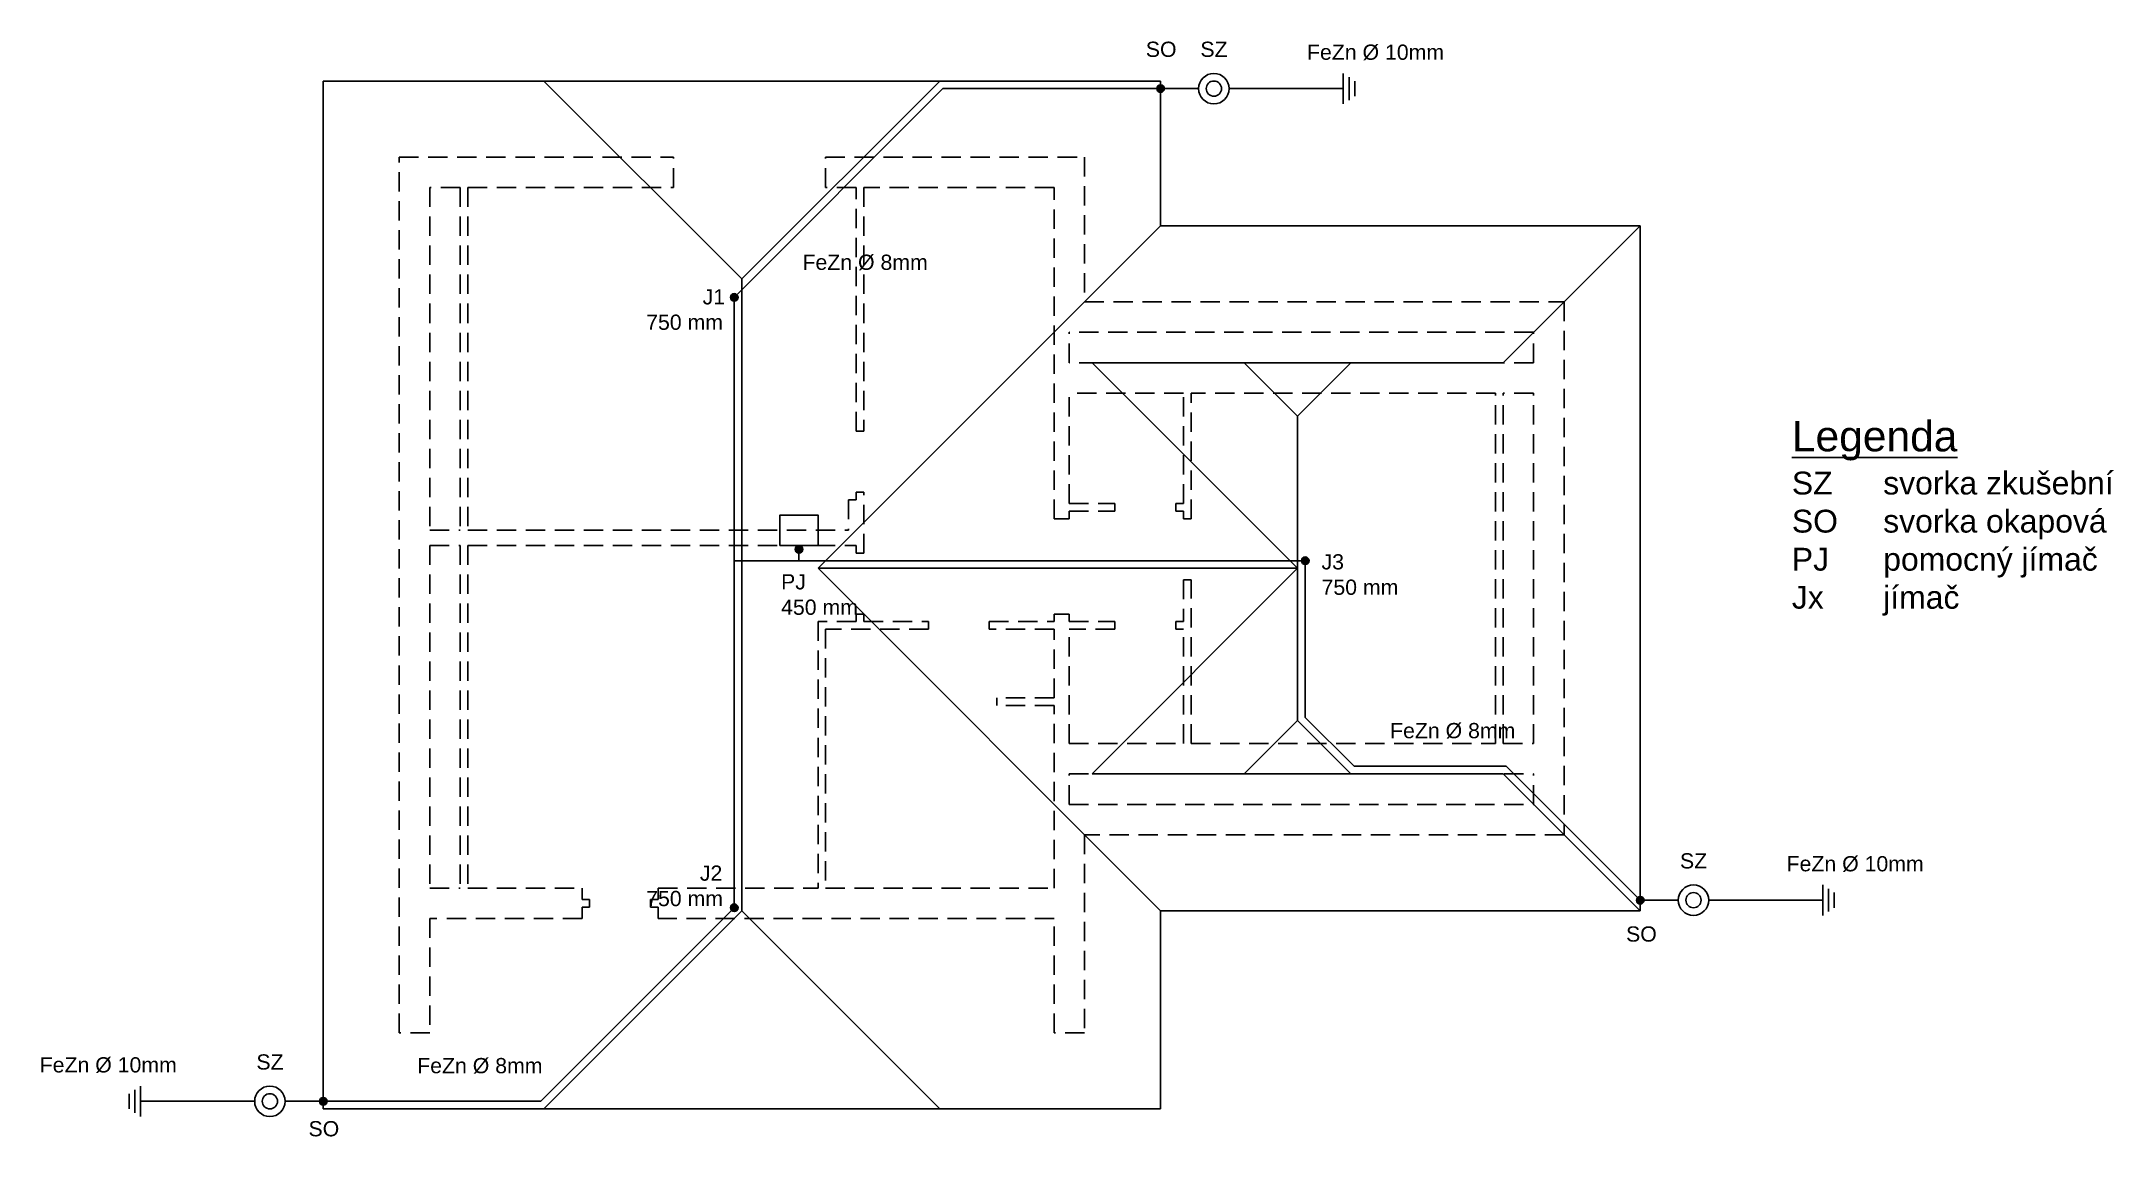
# Model space of a CAD drawing. Header units: millimetres. Extents: x 4285 to 75826, y 2195 to 40915.
# Drawn here: x 48607 to 75826, y 2195 to 16577 of the extents above; entities that cross this region are included whole.
import ezdxf

# ---------------------------------------------------------------- set-up
doc = ezdxf.new("R2010")
doc.units = ezdxf.units.MM
doc.header["$LTSCALE"] = 10
doc.linetypes.add('DASHEDX2', pattern=[38.1, 25.4, -12.7])
for name, color, linetype in [('HROMOSVOD', 240, 'Continuous'), ('LEGENDA', 254, 'Continuous'), ('ZDI', 7, 'Continuous')]:
    doc.layers.add(name, color=color, linetype=linetype)
doc.layers.add('NEVID_ZDI', color=253, linetype='DASHEDX2', transparency=0.5)
doc.styles.get("Standard").update_dxf_attribs({"font": 'arial.ttf'})

msp = doc.modelspace()

# ---------------------------------------------------------------- texts
at = {"layer": 'HROMOSVOD', "char_height": 200}
for s, width, insert, attachment_point in [('{\\fArial|b0|i0|c238|p34;SO}', 606.44026, (63113.578, 16574.238), 1), ('{\\fArial|b0|i0|c238|p34;SZ}', 606.44026, (63830.477, 16574.238), 1), ('{\\fArial|b0|i0|c238|p34;FeZn %%C 10mm}', 2026.80482, (65230.937, 16536.378), 1), ('{\\fArial|b0|i0|c238|p34;FeZn %%C 8mm}', 1642.63415, (58603.95, 13777.254), 1), ('\\pi842.64;{\\fArial|b0|i0|c238|p34;J1\\P\\pi100.9;750 mm}', 1078.93342, (56449.361, 13323.152), 1), ('{\\fArial|b0|i0|c238|p34;J3\\P750 mm}', 980.71367, (65421.982, 9842.752), 1), ('{\\fArial|b0|i0|c238|p34;PJ\\P450 mm}', 989.06872, (58322.762, 9580.463), 1), ('{\\fArial|b0|i0|c238|p34;FeZn %%C 8mm}', 1642.63415, (66322.297, 7626.173), 1), ('\\pi806.08;{\\fArial|b0|i0|c238|p34;J2\\P\\pi100.9;750 mm}', 1078.93342, (56449.361, 5754.43), 1), ('{\\fArial|b0|i0|c238|p34;SZ}', 606.44026, (70130.477, 5915.659), 1), ('{\\fArial|b0|i0|c238|p34;FeZn %%C 10mm}', 2026.80482, (71530.937, 5877.799), 1), ('{\\fArial|b0|i0|c238|p34;SO}', 606.44026, (69422.062, 4954.793), 1), ('{\\fArial|b0|i0|c238|p34;SZ}', 606.44026, (51430.477, 3274.238), 1), ('{\\fArial|b0|i0|c238|p34;FeZn %%C 10mm}', 2026.80482, (50384.557, 3236.378), 3), ('{\\fArial|b0|i0|c238|p34;FeZn %%C 8mm}', 1642.63415, (53542.867, 3226.22), 1), ('{\\fArial|b0|i0|c238|p34;SO}', 606.44026, (52114.922, 2397.541), 1)]:
    msp.add_mtext_dynamic_manual_height_columns(s, width=width, gutter_width=500, heights=[0], dxfattribs=dict(at, insert=insert, attachment_point=attachment_point))
at = {"layer": 'LEGENDA', "insert": (71600.132, 11593.921), "char_height": 300, "attachment_point": 1}
msp.add_mtext_dynamic_manual_height_columns('{\\fArial|b0|i0|c238|p34;\\H1.3333x;\\LLegenda\\H0.75x;\\l\\PSZ^Isvorka zkušební\\PSO^Isvorka okapová\\PPJ^Ipomocný jímač\\PJx^Ijímač}', width=7432.19838, gutter_width=500, heights=[0], dxfattribs=at)

# ---------------------------------------------------------------- hatches: boundary and pattern name
at = {"layer": 'HROMOSVOD'}
h = msp.add_hatch(color=256, dxfattribs=at)
h.dxf.hatch_style = 1
h.paths.add_polyline_path([(63357.747, 15957.433, 1), (63257.747, 15957.433, 1)])
h = msp.add_hatch(color=256, dxfattribs=at)
h.dxf.hatch_style = 1
h.paths.add_polyline_path([(57757.747, 13216.012, 1), (57657.747, 13216.012, 1)])
h = msp.add_hatch(color=256, dxfattribs=at)
h.dxf.hatch_style = 1
h.paths.add_polyline_path([(58607.747, 9907.433, 1), (58507.747, 9907.433, 1)])
h = msp.add_hatch(color=256, dxfattribs=at)
h.dxf.hatch_style = 1
h.paths.add_polyline_path([(65257.747, 9757.433, 1), (65157.747, 9757.433, 1)])
h = msp.add_hatch(color=256, dxfattribs=at)
h.dxf.hatch_style = 1
h.paths.add_polyline_path([(57757.747, 5198.855, 1), (57657.747, 5198.855, 1)])
h = msp.add_hatch(color=256, dxfattribs=at)
h.dxf.hatch_style = 1
h.paths.add_polyline_path([(69657.747, 5298.855, 1), (69557.747, 5298.855, 1)])
h = msp.add_hatch(color=256, dxfattribs=at)
h.dxf.hatch_style = 1
h.paths.add_polyline_path([(52357.747, 2657.433, 1), (52257.747, 2657.433, 1)])

# ---------------------------------------------------------------- linework, layer by layer
for p, q in [((65707.747, 16157.433), (65707.747, 15757.433)), ((65782.747, 16107.433), (65782.747, 15807.433)), ((57707.747, 13216.012), (60449.168, 15957.433)), ((60449.168, 15957.433), (63807.747, 15957.433)), ((64207.747, 15957.433), (65707.747, 15957.433)), ((65857.747, 16057.433), (65857.747, 15857.433)), ((57707.747, 13216.012), (57707.747, 5198.855)), ((58557.747, 9907.433), (58557.747, 9757.433)), ((57707.747, 9757.433), (65207.747, 9757.433)), ((65207.747, 7698.855), (65207.747, 9757.433)), ((65207.747, 7698.855), (65849.168, 7057.433)), ((65849.168, 7057.433), (67849.168, 7057.433)), ((69607.747, 5298.855), (67849.168, 7057.433)), ((72007.747, 5498.855), (72007.747, 5098.855)), ((72082.747, 5448.855), (72082.747, 5148.855)), ((57707.747, 5198.855), (55166.325, 2657.433)), ((69607.747, 5298.855), (70107.747, 5298.855)), ((70507.747, 5298.855), (72007.747, 5298.855)), ((72157.747, 5398.855), (72157.747, 5198.855)), ((49757.747, 2757.433), (49757.747, 2557.433)), ((49832.747, 2807.433), (49832.747, 2507.433)), ((49907.747, 2857.433), (49907.747, 2457.433)), ((51407.747, 2657.433), (49907.747, 2657.433)), ((55166.325, 2657.433), (51807.747, 2657.433))]:
    msp.add_line(p, q, dxfattribs=at)
for centre, radius in [((64007.747, 15957.433), 200), ((63307.747, 15957.433), 50), ((64007.747, 15957.433), 100), ((57707.747, 13216.012), 50), ((58557.747, 9907.433), 50), ((65207.747, 9757.433), 50), ((70307.747, 5298.855), 200), ((57707.747, 5198.855), 50), ((69607.747, 5298.855), 50), ((70307.747, 5298.855), 100), ((51607.747, 2657.433), 200), ((51607.747, 2657.433), 100), ((52307.747, 2657.433), 50)]:
    msp.add_circle(centre, radius, dxfattribs=at)
at = {"layer": 'NEVID_ZDI'}
for p, q in [((56907.747, 14657.433), (56907.747, 15057.433)), ((58907.747, 14657.433), (58907.747, 15057.433)), ((54107.747, 14657.433), (53707.747, 14657.433)), ((53707.747, 14657.433), (53707.747, 10157.433)), ((54107.747, 14657.433), (54107.747, 10157.433)), ((54207.747, 14657.433), (54207.747, 10157.433)), ((54207.747, 14657.433), (56907.747, 14657.433)), ((59307.747, 14657.433), (58907.747, 14657.433)), ((59307.747, 11457.433), (59307.747, 14657.433)), ((61907.747, 14657.433), (59407.747, 14657.433)), ((59407.747, 14657.433), (59407.747, 11457.433)), ((61907.747, 10307.433), (61907.747, 14657.433)), ((68207.747, 12757.433), (62107.747, 12757.433)), ((62107.747, 12357.433), (62107.747, 12757.433)), ((68207.747, 12357.433), (68207.747, 12757.433)), ((68207.747, 12357.433), (62107.747, 12357.433)), ((63607.747, 11957.433), (62107.747, 11957.433)), ((62107.747, 10507.433), (62107.747, 11957.433)), ((63607.747, 10507.433), (63607.747, 11957.433)), ((67707.747, 11957.433), (63707.747, 11957.433)), ((63707.747, 10307.433), (63707.747, 11957.433)), ((67707.747, 7357.433), (67707.747, 11957.433)), ((67807.747, 7357.433), (67807.747, 11957.433)), ((68207.747, 11957.433), (67807.747, 11957.433)), ((68207.747, 7357.433), (68207.747, 11957.433)), ((59307.747, 11457.433), (59407.747, 11457.433)), ((59307.747, 10657.433), (59407.747, 10657.433)), ((59307.747, 10657.433), (59307.747, 10557.433)), ((59407.747, 9857.433), (59407.747, 10657.433)), ((59307.747, 10557.433), (59207.747, 10557.433)), ((59207.747, 10557.433), (59207.747, 10157.433)), ((62107.747, 10507.433), (62707.747, 10507.433)), ((62107.747, 10307.433), (62107.747, 10407.433)), ((62107.747, 10407.433), (62707.747, 10407.433)), ((62707.747, 10407.433), (62707.747, 10507.433)), ((63507.747, 10507.433), (63607.747, 10507.433)), ((63507.747, 10407.433), (63507.747, 10507.433)), ((63507.747, 10407.433), (63607.747, 10407.433)), ((63607.747, 10307.433), (63607.747, 10407.433)), ((53707.747, 10157.433), (54107.747, 10157.433)), ((54207.747, 10157.433), (59207.747, 10157.433)), ((61907.747, 10307.433), (62107.747, 10307.433)), ((63607.747, 10307.433), (63707.747, 10307.433)), ((53707.747, 9957.433), (53707.747, 5457.433)), ((53707.747, 9957.433), (54107.747, 9957.433)), ((54107.747, 9957.433), (54107.747, 5457.433)), ((54207.747, 9957.433), (54207.747, 5457.433)), ((54207.747, 9957.433), (59307.747, 9957.433)), ((59307.747, 9857.433), (59307.747, 9957.433)), ((59407.747, 9857.433), (59307.747, 9857.433)), ((63607.747, 9507.433), (63707.747, 9507.433)), ((63607.747, 9507.433), (63607.747, 8957.433)), ((63707.747, 7357.433), (63707.747, 9507.433)), ((59407.747, 9057.433), (59307.747, 9057.433)), ((59307.747, 9057.433), (59307.747, 8957.433)), ((59407.747, 9057.433), (59407.747, 8957.433)), ((61907.747, 8957.433), (61907.747, 9057.433)), ((61907.747, 9057.433), (62107.747, 9057.433)), ((62107.747, 8957.433), (62107.747, 9057.433)), ((59307.747, 8957.433), (58807.747, 8957.433)), ((58807.747, 8957.433), (58807.747, 5457.433)), ((60257.747, 8857.433), (58907.747, 8857.433)), ((58907.747, 8857.433), (58907.747, 5457.433)), ((59407.747, 8957.433), (60257.747, 8957.433)), ((60257.747, 8957.433), (60257.747, 8857.433)), ((61057.747, 8957.433), (61907.747, 8957.433)), ((61057.747, 8957.433), (61057.747, 8857.433)), ((61907.747, 8857.433), (61057.747, 8857.433)), ((61907.747, 7957.433), (61907.747, 8857.433)), ((62107.747, 8957.433), (62707.747, 8957.433)), ((62107.747, 7357.433), (62107.747, 8857.433)), ((62707.747, 8857.433), (62107.747, 8857.433)), ((62707.747, 8957.433), (62707.747, 8857.433)), ((63507.747, 8957.433), (63607.747, 8957.433)), ((63507.747, 8957.433), (63507.747, 8857.433)), ((63507.747, 8857.433), (63607.747, 8857.433)), ((63607.747, 7357.433), (63607.747, 8857.433)), ((61907.747, 7957.433), (61157.747, 7957.433)), ((61157.747, 7857.433), (61157.747, 7957.433)), ((61907.747, 7857.433), (61157.747, 7857.433)), ((61907.747, 5457.433), (61907.747, 7857.433)), ((62107.747, 7357.433), (63607.747, 7357.433)), ((63707.747, 7357.433), (67707.747, 7357.433)), ((67807.747, 7357.433), (68207.747, 7357.433)), ((62107.747, 6957.433), (68207.747, 6957.433)), ((62107.747, 6557.433), (62107.747, 6957.433)), ((68207.747, 6557.433), (68207.747, 6957.433)), ((62107.747, 6557.433), (68207.747, 6557.433)), ((53707.747, 5457.433), (54107.747, 5457.433)), ((54207.747, 5457.433), (55707.747, 5457.433)), ((55707.747, 5457.433), (55707.747, 5307.433)), ((56707.747, 5457.433), (56707.747, 5307.433)), ((56707.747, 5457.433), (58807.747, 5457.433)), ((58907.747, 5457.433), (61907.747, 5457.433)), ((55707.747, 5307.433), (55807.747, 5307.433)), ((55707.747, 5207.433), (55707.747, 5057.433)), ((55707.747, 5207.433), (55807.747, 5207.433)), ((55807.747, 5307.433), (55807.747, 5207.433)), ((56707.747, 5307.433), (56607.747, 5307.433)), ((56607.747, 5207.433), (56607.747, 5307.433)), ((56707.747, 5207.433), (56607.747, 5207.433)), ((56707.747, 5207.433), (56707.747, 5057.433))]:
    msp.add_line(p, q, dxfattribs=at)
for points in [[(55707.747, 5057.433), (53707.747, 5057.433), (53707.747, 3557.433), (53307.747, 3557.433), (53307.747, 15057.433), (56907.747, 15057.433)], [(58907.747, 15057.433), (62307.747, 15057.433), (62307.747, 13157.433), (68607.747, 13157.433), (68607.747, 6157.433), (62307.747, 6157.433), (62307.747, 3557.433), (61907.747, 3557.433), (61907.747, 5057.433), (56707.747, 5057.433)]]:
    msp.add_lwpolyline(points, dxfattribs=at)
at = {"layer": 'ZDI'}
for p, q in [((52307.747, 2557.433), (52307.747, 16057.433)), ((52307.747, 16057.433), (63307.747, 16057.433)), ((57807.747, 13457.433), (55207.747, 16057.433)), ((57807.747, 13457.433), (60407.747, 16057.433)), ((63307.747, 16057.433), (63307.747, 14157.433)), ((63307.747, 14157.433), (58807.747, 9657.433)), ((63307.747, 14157.433), (69607.747, 14157.433)), ((69607.747, 14157.433), (67807.747, 12357.433)), ((69607.747, 14157.433), (69607.747, 5157.433)), ((57807.747, 13457.433), (57807.747, 5157.433)), ((62407.747, 12357.433), (65107.747, 9657.433)), ((62407.747, 12357.433), (67807.747, 12357.433)), ((65107.747, 11657.433), (64407.747, 12357.433)), ((65107.747, 11657.433), (65807.747, 12357.433)), ((65107.747, 7657.433), (65107.747, 11657.433)), ((63307.747, 5157.433), (58807.747, 9657.433)), ((58807.747, 9657.433), (65107.747, 9657.433)), ((62407.747, 6957.433), (65107.747, 9657.433)), ((65107.747, 7657.433), (64407.747, 6957.433)), ((65107.747, 7657.433), (65807.747, 6957.433)), ((62407.747, 6957.433), (67807.747, 6957.433)), ((69607.747, 5157.433), (67807.747, 6957.433)), ((57807.747, 5157.433), (55207.747, 2557.433)), ((57807.747, 5157.433), (60407.747, 2557.433)), ((69607.747, 5157.433), (63307.747, 5157.433)), ((63307.747, 5157.433), (63307.747, 2557.433)), ((63307.747, 2557.433), (52307.747, 2557.433))]:
    msp.add_line(p, q, dxfattribs=at)
msp.add_lwpolyline([(58807.747, 9957.433), (58307.747, 9957.433), (58307.747, 10357.433), (58807.747, 10357.433)], close=True, dxfattribs=at)

msp.set_redraw_order([(e.dxf.handle, doc.entitydb.next_handle()) for e in msp.query("TEXT MTEXT ATTDEF DIMENSION ARC_DIMENSION")])  # texts and dimensions are drawn at this point

doc.saveas('drawing.dxf')
